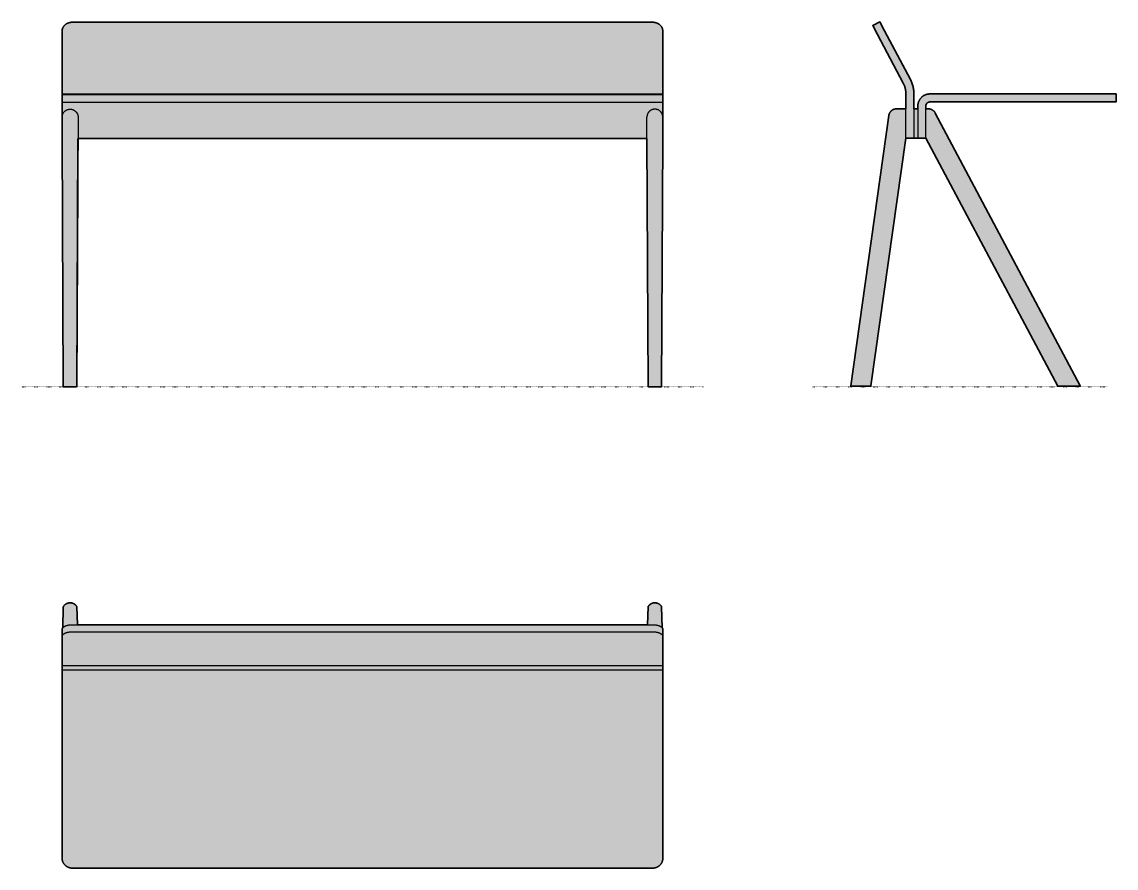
# Model space of a CAD drawing. Header units: millimetres. Extents: x 0 to 2732, y -1202 to 911.
import ezdxf

# ---------------------------------------------------------------- set-up
doc = ezdxf.new("R2010")
doc.units = ezdxf.units.MM
doc.linetypes.add('Dots', pattern=[1, 0, -1])
doc.layers.add('Blocks', color=7, linetype='Continuous')
doc.layers.add('Blocks$Fill', color=7, linetype='Continuous', true_color=0xffffff)
for name, color, linetype, lineweight, true_color in [('Blocks$Inner', 7, 'Continuous', 25, 0x007f00), ('Blocks$Outline', 7, 'Continuous', 35, 0xff3f3f), ('Groud', 7, 'Dots', 25, 0x243775)]:
    doc.layers.add(name, color=color, linetype=linetype, lineweight=lineweight, true_color=true_color)

# ---------------------------------------------------------------- blocks, each defined once
blk = doc.blocks.new('CPH 190 Office Desk Side')
at = {"layer": 'Blocks$Fill', "extrusion": (0, 0, -1)}
blk.add_hatch(color=256, dxfattribs=at).paths.add_polyline_path([(-656.5, 1), (-666.5, 1), (-666.5, 1), (-666.6, 1), (-666.6, 1), (-666.7, 1), (-666.7, 1), (-666.7, 1), (-666.8, 1), (-666.8, 1), (-666.8, 1.1), (-666.9, 1.1), (-666.9, 1.1), (-666.9, 1.1), (-666.9, 1.1), (-667, 1.1), (-667, 1.1), (-667, 1.2), (-667.1, 1.2), (-667.1, 1.2), (-667.1, 1.2), (-667.1, 1.3), (-667.2, 1.3), (-667.2, 1.3), (-667.2, 1.3), (-667.2, 1.4), (-667.3, 1.4), (-667.3, 1.4), (-667.3, 1.4), (-667.3, 1.5), (-667.3, 1.5), (-667.4, 1.5), (-667.4, 1.6), (-667.4, 1.6), (-667.4, 1.6), (-667.4, 1.7), (-667.4, 1.7), (-667.4, 1.7), (-667.4, 1.8), (-667.5, 1.8), (-667.5, 1.8), (-667.5, 1.9), (-667.5, 1.9), (-667.5, 1.9), (-667.5, 2), (-667.5, 2), (-667.5, 2), (-667.5, 2.1), (-667.5, 2.1), (-667.5, 2.1), (-667.5, 2.2), (-667.5, 2.2), (-667.4, 2.2), (-667.4, 2.3), (-667.4, 2.3), (-667.4, 2.3), (-667.4, 2.4), (-667.4, 2.4), (-667.4, 2.4), (-667.4, 2.5), (-305, 684), (-304.6, 684.6), (-304.3, 685.1), (-303.9, 685.7), (-303.5, 686.2), (-303.1, 686.8), (-302.6, 687.3), (-302.2, 687.8), (-301.7, 688.2), (-301.2, 688.7), (-300.7, 689.2), (-300.2, 689.6), (-299.6, 690), (-299.1, 690.4), (-298.5, 690.8), (-298, 691.1), (-297.4, 691.5), (-296.8, 691.8), (-296.2, 692.1), (-295.5, 692.4), (-294.9, 692.6), (-294.3, 692.9), (-293.6, 693.1), (-293, 693.3), (-292.3, 693.4), (-291.7, 693.6), (-291, 693.7), (-290.3, 693.8), (-289.7, 693.9), (-289, 693.9), (-288.3, 694), (-287.6, 694), (-281.9, 694), (-281.9, 701.3), (-281.9, 701.7), (-281.9, 702), (-281.9, 702.4), (-282, 702.7), (-282.1, 703), (-282.1, 703.4), (-282.2, 703.7), (-282.3, 704), (-282.4, 704.3), (-282.6, 704.7), (-282.7, 705), (-282.8, 705.3), (-283, 705.6), (-283.1, 705.9), (-283.3, 706.2), (-283.5, 706.5), (-283.7, 706.8), (-283.9, 707), (-284.1, 707.3), (-284.3, 707.6), (-284.5, 707.8), (-284.8, 708.1), (-285, 708.3), (-285.3, 708.5), (-285.5, 708.8), (-285.8, 709), (-286.1, 709.2), (-286.4, 709.4), (-286.7, 709.5), (-287, 709.7), (-287.3, 709.9), (-287.6, 710), (-287.9, 710.2), (-288.2, 710.3), (-288.5, 710.4), (-288.8, 710.5), (-289.2, 710.6), (-289.5, 710.7), (-289.8, 710.8), (-290.2, 710.9), (-290.5, 710.9), (-290.8, 710.9), (-291.2, 711), (-291.5, 711), (-291.9, 711), (-756.9, 711), (-756.9, 731), (-731.9, 731), (-290.8, 731), (-289.8, 730.9), (-288.8, 730.8), (-287.8, 730.7), (-286.8, 730.6), (-285.7, 730.4), (-284.8, 730.1), (-283.8, 729.9), (-282.8, 729.6), (-281.8, 729.3), (-280.8, 728.9), (-279.9, 728.5), (-279, 728.1), (-278.1, 727.6), (-277.2, 727.1), (-276.3, 726.6), (-275.4, 726.1), (-274.6, 725.5), (-273.7, 724.9), (-272.9, 724.3), (-272.1, 723.6), (-271.4, 722.9), (-270.6, 722.2), (-269.9, 721.5), (-269.2, 720.7), (-268.6, 719.9), (-267.9, 719.1), (-267.3, 718.3), (-266.8, 717.4), (-266.2, 716.6), (-265.7, 715.7), (-265.2, 714.8), (-264.8, 713.9), (-264.3, 712.9), (-263.9, 712), (-263.6, 711), (-263.3, 710.1), (-263, 709.1), (-262.7, 708.1), (-262.5, 707.1), (-262.3, 706.1), (-262.1, 705.1), (-262, 704.1), (-261.9, 703), (-261.9, 702), (-261.9, 701), (-261.9, 694), (-251.9, 694), (-251.8, 734.7), (-251.7, 737.2), (-251.5, 739.6), (-251.2, 742), (-250.9, 744.5), (-250.4, 746.9), (-249.9, 749.3), (-249.3, 751.6), (-248.7, 754), (-247.9, 756.3), (-247.1, 758.6), (-246.2, 760.9), (-245.2, 763.1), (-244.2, 765.3), (-243.1, 767.5), (-166.8, 911), (-149.1, 901.6), (-160.9, 879.5), (-226.2, 756.5), (-227, 754.9), (-227.7, 753.3), (-228.4, 751.6), (-229, 749.9), (-229.5, 748.2), (-230, 746.5), (-230.4, 744.7), (-230.8, 743), (-231.1, 741.2), (-231.4, 739.4), (-231.6, 737.7), (-231.7, 735.9), (-231.8, 734.1), (-231.9, 732.3), (-231.9, 694), (-208.3, 694), (-207.6, 693.9), (-207, 693.9), (-206.3, 693.8), (-205.6, 693.7), (-204.9, 693.6), (-204.3, 693.4), (-203.6, 693.3), (-203, 693.1), (-202.3, 692.8), (-201.7, 692.6), (-201.1, 692.3), (-200.4, 692.1), (-199.8, 691.8), (-199.2, 691.4), (-198.6, 691.1), (-198.1, 690.7), (-197.5, 690.4), (-196.9, 689.9), (-196.4, 689.5), (-195.9, 689.1), (-195.4, 688.6), (-194.9, 688.2), (-194.4, 687.7), (-194, 687.2), (-193.5, 686.6), (-193.1, 686.1), (-192.7, 685.6), (-192.3, 685), (-191.9, 684.4), (-191.6, 683.8), (-191.3, 683.2), (-191, 682.6), (-190.7, 682), (-190.4, 681.4), (-190.2, 680.7), (-190, 680.1), (-189.8, 679.4), (-189.6, 678.8), (-189.4, 678.1), (-189.3, 677.5), (-189.2, 676.8), (-94.4, 2.1), (-94.4, 2.1), (-94.4, 2), (-94.4, 2), (-94.4, 2), (-94.4, 1.9), (-94.4, 1.9), (-94.4, 1.9), (-94.4, 1.8), (-94.4, 1.8), (-94.4, 1.8), (-94.4, 1.7), (-94.4, 1.7), (-94.4, 1.7), (-94.4, 1.6), (-94.5, 1.6), (-94.5, 1.6), (-94.5, 1.5), (-94.5, 1.5), (-94.5, 1.5), (-94.5, 1.4), (-94.6, 1.4), (-94.6, 1.4), (-94.6, 1.4), (-94.6, 1.3), (-94.7, 1.3), (-94.7, 1.3), (-94.7, 1.3), (-94.7, 1.2), (-94.8, 1.2), (-94.8, 1.2), (-94.8, 1.2), (-94.8, 1.1), (-94.9, 1.1), (-94.9, 1.1), (-94.9, 1.1), (-95, 1.1), (-95, 1.1), (-95, 1.1), (-95.1, 1), (-95.1, 1), (-95.1, 1), (-95.2, 1), (-95.2, 1), (-95.2, 1), (-95.3, 1), (-95.3, 1), (-95.3, 1), (-95.4, 1), (-104.3, 1), (-143.9, 1), (-143.9, 1), (-144, 1), (-144, 1), (-144, 1), (-144.1, 1), (-144.1, 1), (-144.1, 1), (-144.2, 1), (-144.2, 1.1), (-144.2, 1.1), (-144.2, 1.1), (-144.3, 1.1), (-144.3, 1.1), (-144.3, 1.1), (-144.4, 1.1), (-144.4, 1.2), (-144.4, 1.2), (-144.5, 1.2), (-144.5, 1.2), (-144.5, 1.2), (-144.5, 1.3), (-144.6, 1.3), (-144.6, 1.3), (-144.6, 1.3), (-144.6, 1.4), (-144.6, 1.4), (-144.7, 1.4), (-144.7, 1.4), (-144.7, 1.5), (-144.7, 1.5), (-144.7, 1.5), (-144.8, 1.6), (-144.8, 1.6), (-144.8, 1.6), (-144.8, 1.7), (-144.8, 1.7), (-144.8, 1.7), (-144.8, 1.8), (-144.8, 1.8), (-144.8, 1.8), (-144.8, 1.9), (-231.9, 621), (-251.9, 621), (-261.9, 621), (-281.9, 621), (-611.2, 1.5), (-611.3, 1.5), (-611.3, 1.4), (-611.3, 1.4), (-611.3, 1.4), (-611.3, 1.4), (-611.4, 1.3), (-611.4, 1.3), (-611.4, 1.3), (-611.4, 1.3), (-611.5, 1.2), (-611.5, 1.2), (-611.5, 1.2), (-611.5, 1.2), (-611.6, 1.2), (-611.6, 1.1), (-611.6, 1.1), (-611.7, 1.1), (-611.7, 1.1), (-611.7, 1.1), (-611.8, 1.1), (-611.8, 1.1), (-611.8, 1), (-611.8, 1), (-611.9, 1), (-611.9, 1), (-611.9, 1), (-612, 1), (-612, 1), (-612, 1), (-612.1, 1), (-612.1, 1)], flags=0)
at = {"layer": 'Blocks$Inner'}
for points in [[(231.9, 694), (209, 694), (208.3, 694), (207.6, 693.9), (207, 693.9), (206.3, 693.8), (205.6, 693.7), (204.9, 693.6), (204.3, 693.4), (203.6, 693.3), (203, 693.1), (202.3, 692.8), (201.7, 692.6), (201.1, 692.3), (200.4, 692.1), (199.8, 691.8), (199.2, 691.4), (198.6, 691.1), (198.1, 690.7), (197.5, 690.4), (196.9, 689.9), (196.4, 689.5), (195.9, 689.1), (195.4, 688.6), (194.9, 688.2), (194.4, 687.7), (194, 687.2), (193.5, 686.6), (193.1, 686.1), (192.7, 685.6), (192.3, 685), (191.9, 684.4), (191.6, 683.8), (191.3, 683.2), (191, 682.6), (190.7, 682), (190.4, 681.4), (190.2, 680.7), (190, 680.1), (189.8, 679.4), (189.6, 678.8), (189.4, 678.1), (189.3, 677.5), (189.2, 676.8), (94.4, 2.1), (94.4, 2.1), (94.4, 2.1), (94.4, 2), (94.4, 2), (94.4, 2), (94.4, 1.9), (94.4, 1.9), (94.4, 1.9), (94.4, 1.8), (94.4, 1.8), (94.4, 1.8), (94.4, 1.7), (94.4, 1.7), (94.4, 1.7), (94.4, 1.6), (94.5, 1.6), (94.5, 1.6), (94.5, 1.5), (94.5, 1.5), (94.5, 1.5), (94.5, 1.4), (94.6, 1.4), (94.6, 1.4), (94.6, 1.4), (94.6, 1.3), (94.7, 1.3), (94.7, 1.3), (94.7, 1.3), (94.7, 1.2), (94.8, 1.2), (94.8, 1.2), (94.8, 1.2), (94.8, 1.1), (94.9, 1.1), (94.9, 1.1), (94.9, 1.1), (95, 1.1), (95, 1.1), (95, 1.1), (95.1, 1), (95.1, 1), (95.1, 1), (95.2, 1), (95.2, 1), (95.2, 1), (95.3, 1), (95.3, 1), (95.3, 1), (95.4, 1), (104.3, 1), (143.8, 1), (143.9, 1), (143.9, 1), (144, 1), (144, 1), (144, 1), (144.1, 1), (144.1, 1), (144.1, 1), (144.2, 1), (144.2, 1.1), (144.2, 1.1), (144.2, 1.1), (144.3, 1.1), (144.3, 1.1), (144.3, 1.1), (144.4, 1.1), (144.4, 1.2), (144.4, 1.2), (144.5, 1.2), (144.5, 1.2), (144.5, 1.2), (144.5, 1.3), (144.6, 1.3), (144.6, 1.3), (144.6, 1.3), (144.6, 1.4), (144.6, 1.4), (144.7, 1.4), (144.7, 1.4), (144.7, 1.5), (144.7, 1.5), (144.7, 1.5), (144.8, 1.6), (144.8, 1.6), (144.8, 1.6), (144.8, 1.7), (144.8, 1.7), (144.8, 1.7), (144.8, 1.8), (144.8, 1.8), (144.8, 1.8), (144.8, 1.9), (231.9, 621), (231.9, 732.3), (231.8, 734.1), (231.7, 735.9), (231.6, 737.7), (231.4, 739.4), (231.1, 741.2), (230.8, 743), (230.4, 744.7), (230, 746.5), (229.5, 748.2), (229, 749.9), (228.4, 751.6), (227.7, 753.3), (227, 754.9), (226.2, 756.5), (225.4, 758.1), (160.9, 879.5), (149.1, 901.6), (166.8, 911), (178.5, 888.9), (243.1, 767.5), (244.2, 765.3), (245.2, 763.1), (246.2, 760.9), (247.1, 758.6), (247.9, 756.3), (248.7, 754), (249.3, 751.6), (249.9, 749.3), (250.4, 746.9), (250.9, 744.5), (251.2, 742), (251.5, 739.6), (251.7, 737.2), (251.8, 734.7), (251.9, 732.3), (251.9, 621), (231.9, 621)], [(281.9, 694), (287.6, 694), (288.3, 694), (289, 693.9), (289.7, 693.9), (290.3, 693.8), (291, 693.7), (291.7, 693.6), (292.3, 693.4), (293, 693.3), (293.6, 693.1), (294.3, 692.9), (294.9, 692.6), (295.5, 692.4), (296.2, 692.1), (296.8, 691.8), (297.4, 691.5), (298, 691.1), (298.5, 690.8), (299.1, 690.4), (299.6, 690), (300.2, 689.6), (300.7, 689.2), (301.2, 688.7), (301.7, 688.2), (302.2, 687.8), (302.6, 687.3), (303.1, 686.8), (303.5, 686.2), (303.9, 685.7), (304.3, 685.1), (304.6, 684.6), (305, 684), (305.3, 683.4), (667.4, 2.5), (667.4, 2.4), (667.4, 2.4), (667.4, 2.4), (667.4, 2.3), (667.4, 2.3), (667.4, 2.3), (667.4, 2.2), (667.5, 2.2), (667.5, 2.2), (667.5, 2.1), (667.5, 2.1), (667.5, 2.1), (667.5, 2), (667.5, 2), (667.5, 2), (667.5, 1.9), (667.5, 1.9), (667.5, 1.9), (667.5, 1.8), (667.5, 1.8), (667.4, 1.8), (667.4, 1.7), (667.4, 1.7), (667.4, 1.7), (667.4, 1.6), (667.4, 1.6), (667.4, 1.6), (667.4, 1.5), (667.3, 1.5), (667.3, 1.5), (667.3, 1.4), (667.3, 1.4), (667.3, 1.4), (667.2, 1.4), (667.2, 1.3), (667.2, 1.3), (667.2, 1.3), (667.1, 1.3), (667.1, 1.2), (667.1, 1.2), (667.1, 1.2), (667, 1.2), (667, 1.1), (667, 1.1), (666.9, 1.1), (666.9, 1.1), (666.9, 1.1), (666.9, 1.1), (666.8, 1.1), (666.8, 1), (666.8, 1), (666.7, 1), (666.7, 1), (666.7, 1), (666.6, 1), (666.6, 1), (666.5, 1), (666.5, 1), (666.5, 1), (656.5, 1), (612.1, 1), (612.1, 1), (612, 1), (612, 1), (612, 1), (611.9, 1), (611.9, 1), (611.9, 1), (611.8, 1), (611.8, 1), (611.8, 1.1), (611.8, 1.1), (611.7, 1.1), (611.7, 1.1), (611.7, 1.1), (611.6, 1.1), (611.6, 1.1), (611.6, 1.2), (611.5, 1.2), (611.5, 1.2), (611.5, 1.2), (611.5, 1.2), (611.4, 1.3), (611.4, 1.3), (611.4, 1.3), (611.4, 1.3), (611.3, 1.4), (611.3, 1.4), (611.3, 1.4), (611.3, 1.4), (611.3, 1.5), (611.2, 1.5), (611.2, 1.5), (281.9, 621), (281.9, 701), (281.9, 701.3), (281.9, 701.7), (281.9, 702), (281.9, 702.4), (282, 702.7), (282.1, 703), (282.1, 703.4), (282.2, 703.7), (282.3, 704), (282.4, 704.3), (282.6, 704.7), (282.7, 705), (282.8, 705.3), (283, 705.6), (283.1, 705.9), (283.3, 706.2), (283.5, 706.5), (283.7, 706.8), (283.9, 707), (284.1, 707.3), (284.3, 707.6), (284.5, 707.8), (284.8, 708.1), (285, 708.3), (285.3, 708.5), (285.5, 708.8), (285.8, 709), (286.1, 709.2), (286.4, 709.4), (286.7, 709.5), (287, 709.7), (287.3, 709.9), (287.6, 710), (287.9, 710.2), (288.2, 710.3), (288.5, 710.4), (288.8, 710.5), (289.2, 710.6), (289.5, 710.7), (289.8, 710.8), (290.2, 710.9), (290.5, 710.9), (290.8, 710.9), (291.2, 711), (291.5, 711), (291.9, 711), (731.9, 711), (756.9, 711), (756.9, 731), (731.9, 731), (291.9, 731), (290.8, 731), (289.8, 730.9), (288.8, 730.8), (287.8, 730.7), (286.8, 730.6), (285.7, 730.4), (284.8, 730.1), (283.8, 729.9), (282.8, 729.6), (281.8, 729.3), (280.8, 728.9), (279.9, 728.5), (279, 728.1), (278.1, 727.6), (277.2, 727.1), (276.3, 726.6), (275.4, 726.1), (274.6, 725.5), (273.7, 724.9), (272.9, 724.3), (272.1, 723.6), (271.4, 722.9), (270.6, 722.2), (269.9, 721.5), (269.2, 720.7), (268.6, 719.9), (267.9, 719.1), (267.3, 718.3), (266.8, 717.4), (266.2, 716.6), (265.7, 715.7), (265.2, 714.8), (264.8, 713.9), (264.3, 712.9), (263.9, 712), (263.6, 711), (263.3, 710.1), (263, 709.1), (262.7, 708.1), (262.5, 707.1), (262.3, 706.1), (262.1, 705.1), (262, 704.1), (261.9, 703), (261.9, 702), (261.9, 701), (261.9, 621), (281.9, 621)], [(261.9, 694), (251.9, 694)], [(261.9, 621), (251.9, 621)]]:
    blk.add_lwpolyline(points, dxfattribs=at)
at = {"layer": 'Blocks$Outline'}
for points in [[(251.9, 694), (251.9, 732.3), (251.8, 734.7), (251.7, 737.2), (251.5, 739.6), (251.2, 742), (250.9, 744.5), (250.4, 746.9), (249.9, 749.3), (249.3, 751.6), (248.7, 754), (247.9, 756.3), (247.1, 758.6), (246.2, 760.9), (245.2, 763.1), (244.2, 765.3), (243.1, 767.5), (178.5, 888.9), (166.8, 911), (149.1, 901.6), (160.9, 879.5), (225.4, 758.1), (226.2, 756.5), (227, 754.9), (227.7, 753.3), (228.4, 751.6), (229, 749.9), (229.5, 748.2), (230, 746.5), (230.4, 744.7), (230.8, 743), (231.1, 741.2), (231.4, 739.4), (231.6, 737.7), (231.7, 735.9), (231.8, 734.1), (231.9, 732.3), (231.9, 694)], [(281.9, 694), (281.9, 701), (281.9, 701.3), (281.9, 701.7), (281.9, 702), (281.9, 702.4), (282, 702.7), (282.1, 703), (282.1, 703.4), (282.2, 703.7), (282.3, 704), (282.4, 704.3), (282.6, 704.7), (282.7, 705), (282.8, 705.3), (283, 705.6), (283.1, 705.9), (283.3, 706.2), (283.5, 706.5), (283.7, 706.8), (283.9, 707), (284.1, 707.3), (284.3, 707.6), (284.5, 707.8), (284.8, 708.1), (285, 708.3), (285.3, 708.5), (285.5, 708.8), (285.8, 709), (286.1, 709.2), (286.4, 709.4), (286.7, 709.5), (287, 709.7), (287.3, 709.9), (287.6, 710), (287.9, 710.2), (288.2, 710.3), (288.5, 710.4), (288.8, 710.5), (289.2, 710.6), (289.5, 710.7), (289.8, 710.8), (290.2, 710.9), (290.5, 710.9), (290.8, 710.9), (291.2, 711), (291.5, 711), (291.9, 711), (731.9, 711), (756.9, 711), (756.9, 731), (731.9, 731), (291.9, 731), (290.8, 731), (289.8, 730.9), (288.8, 730.8), (287.8, 730.7), (286.8, 730.6), (285.7, 730.4), (284.8, 730.1), (283.8, 729.9), (282.8, 729.6), (281.8, 729.3), (280.8, 728.9), (279.9, 728.5), (279, 728.1), (278.1, 727.6), (277.2, 727.1), (276.3, 726.6), (275.4, 726.1), (274.6, 725.5), (273.7, 724.9), (272.9, 724.3), (272.1, 723.6), (271.4, 722.9), (270.6, 722.2), (269.9, 721.5), (269.2, 720.7), (268.6, 719.9), (267.9, 719.1), (267.3, 718.3), (266.8, 717.4), (266.2, 716.6), (265.7, 715.7), (265.2, 714.8), (264.8, 713.9), (264.3, 712.9), (263.9, 712), (263.6, 711), (263.3, 710.1), (263, 709.1), (262.7, 708.1), (262.5, 707.1), (262.3, 706.1), (262.1, 705.1), (262, 704.1), (261.9, 703), (261.9, 702), (261.9, 701), (261.9, 694)], [(231.9, 694), (209, 694), (208.3, 694), (207.6, 693.9), (207, 693.9), (206.3, 693.8), (205.6, 693.7), (204.9, 693.6), (204.3, 693.4), (203.6, 693.3), (203, 693.1), (202.3, 692.8), (201.7, 692.6), (201.1, 692.3), (200.4, 692.1), (199.8, 691.8), (199.2, 691.4), (198.6, 691.1), (198.1, 690.7), (197.5, 690.4), (196.9, 689.9), (196.4, 689.5), (195.9, 689.1), (195.4, 688.6), (194.9, 688.2), (194.4, 687.7), (194, 687.2), (193.5, 686.6), (193.1, 686.1), (192.7, 685.6), (192.3, 685), (191.9, 684.4), (191.6, 683.8), (191.3, 683.2), (191, 682.6), (190.7, 682), (190.4, 681.4), (190.2, 680.7), (190, 680.1), (189.8, 679.4), (189.6, 678.8), (189.4, 678.1), (189.3, 677.5), (189.2, 676.8), (94.4, 2.1), (94.4, 2.1), (94.4, 2.1), (94.4, 2), (94.4, 2), (94.4, 2), (94.4, 1.9), (94.4, 1.9), (94.4, 1.9), (94.4, 1.8), (94.4, 1.8), (94.4, 1.8), (94.4, 1.7), (94.4, 1.7), (94.4, 1.7), (94.4, 1.6), (94.5, 1.6), (94.5, 1.6), (94.5, 1.5), (94.5, 1.5), (94.5, 1.5), (94.5, 1.4), (94.6, 1.4), (94.6, 1.4), (94.6, 1.4), (94.6, 1.3), (94.7, 1.3), (94.7, 1.3), (94.7, 1.3), (94.7, 1.2), (94.8, 1.2), (94.8, 1.2), (94.8, 1.2), (94.8, 1.1), (94.9, 1.1), (94.9, 1.1), (94.9, 1.1), (95, 1.1), (95, 1.1), (95, 1.1), (95.1, 1), (95.1, 1), (95.1, 1), (95.2, 1), (95.2, 1), (95.2, 1), (95.3, 1), (95.3, 1), (95.3, 1), (95.4, 1), (104.3, 1)], [(261.9, 694), (251.9, 694)], [(656.5, 1), (666.5, 1), (666.5, 1), (666.5, 1), (666.6, 1), (666.6, 1), (666.7, 1), (666.7, 1), (666.7, 1), (666.8, 1), (666.8, 1), (666.8, 1.1), (666.9, 1.1), (666.9, 1.1), (666.9, 1.1), (666.9, 1.1), (667, 1.1), (667, 1.1), (667, 1.2), (667.1, 1.2), (667.1, 1.2), (667.1, 1.2), (667.1, 1.3), (667.2, 1.3), (667.2, 1.3), (667.2, 1.3), (667.2, 1.4), (667.3, 1.4), (667.3, 1.4), (667.3, 1.4), (667.3, 1.5), (667.3, 1.5), (667.4, 1.5), (667.4, 1.6), (667.4, 1.6), (667.4, 1.6), (667.4, 1.7), (667.4, 1.7), (667.4, 1.7), (667.4, 1.8), (667.5, 1.8), (667.5, 1.8), (667.5, 1.9), (667.5, 1.9), (667.5, 1.9), (667.5, 2), (667.5, 2), (667.5, 2), (667.5, 2.1), (667.5, 2.1), (667.5, 2.1), (667.5, 2.2), (667.5, 2.2), (667.4, 2.2), (667.4, 2.3), (667.4, 2.3), (667.4, 2.3), (667.4, 2.4), (667.4, 2.4), (667.4, 2.4), (667.4, 2.5), (305.3, 683.4), (305, 684), (304.6, 684.6), (304.3, 685.1), (303.9, 685.7), (303.5, 686.2), (303.1, 686.8), (302.6, 687.3), (302.2, 687.8), (301.7, 688.2), (301.2, 688.7), (300.7, 689.2), (300.2, 689.6), (299.6, 690), (299.1, 690.4), (298.5, 690.8), (298, 691.1), (297.4, 691.5), (296.8, 691.8), (296.2, 692.1), (295.5, 692.4), (294.9, 692.6), (294.3, 692.9), (293.6, 693.1), (293, 693.3), (292.3, 693.4), (291.7, 693.6), (291, 693.7), (290.3, 693.8), (289.7, 693.9), (289, 693.9), (288.3, 694), (287.6, 694), (281.9, 694)], [(104.3, 1), (143.8, 1), (143.9, 1), (143.9, 1), (144, 1), (144, 1), (144, 1), (144.1, 1), (144.1, 1), (144.1, 1), (144.2, 1), (144.2, 1.1), (144.2, 1.1), (144.2, 1.1), (144.3, 1.1), (144.3, 1.1), (144.3, 1.1), (144.4, 1.1), (144.4, 1.2), (144.4, 1.2), (144.5, 1.2), (144.5, 1.2), (144.5, 1.2), (144.5, 1.3), (144.6, 1.3), (144.6, 1.3), (144.6, 1.3), (144.6, 1.4), (144.6, 1.4), (144.7, 1.4), (144.7, 1.4), (144.7, 1.5), (144.7, 1.5), (144.7, 1.5), (144.8, 1.6), (144.8, 1.6), (144.8, 1.6), (144.8, 1.7), (144.8, 1.7), (144.8, 1.7), (144.8, 1.8), (144.8, 1.8), (144.8, 1.8), (144.8, 1.9), (231.9, 621)], [(231.9, 621), (251.9, 621)], [(251.9, 621), (261.9, 621)], [(261.9, 621), (281.9, 621)], [(281.9, 621), (611.2, 1.5), (611.2, 1.5), (611.3, 1.5), (611.3, 1.4), (611.3, 1.4), (611.3, 1.4), (611.3, 1.4), (611.4, 1.3), (611.4, 1.3), (611.4, 1.3), (611.4, 1.3), (611.5, 1.2), (611.5, 1.2), (611.5, 1.2), (611.5, 1.2), (611.6, 1.2), (611.6, 1.1), (611.6, 1.1), (611.7, 1.1), (611.7, 1.1), (611.7, 1.1), (611.8, 1.1), (611.8, 1.1), (611.8, 1), (611.8, 1), (611.9, 1), (611.9, 1), (611.9, 1), (612, 1), (612, 1), (612, 1), (612.1, 1), (612.1, 1), (656.5, 1)]]:
    blk.add_lwpolyline(points, dxfattribs=at)
blk = doc.blocks.new('CPH 190 Office Desk Top')
at = {"layer": 'Blocks$Fill'}
blk.add_hatch(color=256, dxfattribs=at).paths.add_polyline_path([(1461.7, 142.7), (1463, 187.8), (1463.4, 188.4), (1463.7, 189), (1464.1, 189.5), (1464.6, 190.1), (1465, 190.6), (1465.4, 191.1), (1465.9, 191.6), (1466.4, 192.1), (1466.9, 192.5), (1467.4, 193), (1468, 193.4), (1468.5, 193.8), (1469.1, 194.2), (1469.6, 194.5), (1470.2, 194.9), (1470.8, 195.2), (1471.4, 195.5), (1472.1, 195.8), (1472.7, 196.1), (1473.3, 196.3), (1474, 196.5), (1474.6, 196.7), (1475.3, 196.9), (1475.9, 197.1), (1476.6, 197.2), (1477.3, 197.3), (1478, 197.4), (1478.6, 197.4), (1479.3, 197.5), (1480, 197.5), (1480.7, 197.5), (1481.4, 197.4), (1482, 197.4), (1482.7, 197.3), (1483.4, 197.2), (1484.1, 197.1), (1484.7, 196.9), (1485.4, 196.7), (1486, 196.5), (1486.7, 196.3), (1487.3, 196.1), (1487.9, 195.8), (1488.6, 195.5), (1489.2, 195.2), (1489.8, 194.9), (1490.4, 194.5), (1490.9, 194.2), (1491.5, 193.8), (1492, 193.4), (1492.6, 193), (1493.1, 192.5), (1493.6, 192.1), (1494.1, 191.6), (1494.6, 191.1), (1495, 190.6), (1495.4, 190.1), (1495.9, 189.5), (1496.3, 189), (1496.6, 188.4), (1497, 187.8), (1498.5, 135), (1498.8, 134.6), (1498.9, 134.5), (1498.9, 134.4), (1499, 134.2), (1499.1, 134.1), (1499.2, 134), (1499.3, 133.8), (1499.3, 133.7), (1499.4, 133.5), (1499.5, 133.4), (1499.5, 133.3), (1499.6, 133.1), (1499.6, 133), (1499.7, 132.9), (1499.7, 132.7), (1499.8, 132.6), (1499.8, 132.5), (1499.8, 132.3), (1499.9, 132.2), (1499.9, 132.1), (1499.9, 131.9), (1499.9, 131.8), (1500, 131.7), (1500, 131.5), (1500, 131.4), (1500, 131.3), (1500, 131.1), (1500, 131), (1500, 113.9), (1500, 113.6), (1500, 113.5), (1500, 113.3), (1500, 40), (1500, 30), (1500, -440), (1499.9, -441.7), (1499.9, -442.6), (1499.8, -443.4), (1499.6, -444.2), (1499.5, -445.1), (1499.3, -445.9), (1499.1, -446.7), (1498.8, -447.6), (1498.6, -448.4), (1498.3, -449.2), (1497.9, -450), (1497.6, -450.7), (1497.2, -451.5), (1496.8, -452.3), (1496.4, -453), (1495.9, -453.7), (1495.4, -454.4), (1494.9, -455.1), (1494.4, -455.8), (1493.8, -456.4), (1493.3, -457.1), (1492.7, -457.7), (1492.1, -458.3), (1491.4, -458.8), (1490.8, -459.4), (1490.1, -459.9), (1489.4, -460.4), (1488.7, -460.9), (1488, -461.4), (1487.3, -461.8), (1486.5, -462.2), (1485.7, -462.6), (1485, -462.9), (1484.2, -463.3), (1483.4, -463.6), (1482.6, -463.8), (1481.7, -464.1), (1480.9, -464.3), (1480.1, -464.5), (1479.2, -464.6), (1478.4, -464.8), (1477.6, -464.9), (1476.7, -464.9), (1475.9, -465), (1475, -465), (24.1, -465), (23.3, -464.9), (22.4, -464.9), (21.6, -464.8), (20.8, -464.6), (19.9, -464.5), (19.1, -464.3), (18.3, -464.1), (17.4, -463.8), (16.6, -463.6), (15.8, -463.3), (15, -462.9), (14.3, -462.6), (13.5, -462.2), (12.7, -461.8), (12, -461.4), (11.3, -460.9), (10.6, -460.4), (9.9, -459.9), (9.2, -459.4), (8.6, -458.8), (7.9, -458.3), (7.3, -457.7), (6.7, -457.1), (6.2, -456.4), (5.6, -455.8), (5.1, -455.1), (4.6, -454.4), (4.1, -453.7), (3.6, -453), (3.2, -452.3), (2.8, -451.5), (2.4, -450.7), (2.1, -450), (1.7, -449.2), (1.4, -448.4), (1.2, -447.6), (0.9, -446.7), (0.7, -445.9), (0.5, -445.1), (0.4, -444.2), (0.2, -443.4), (0.1, -442.6), (0.1, -441.7), (0, -440.9), (0, -440), (0, 30), (0, 40), (0, 113.3), (0, 131.1), (0, 131.3), (0, 131.4), (0, 131.5), (0, 131.7), (0.1, 131.8), (0.1, 131.9), (0.1, 132.1), (0.1, 132.2), (0.2, 132.3), (0.2, 132.5), (0.2, 132.6), (0.3, 132.7), (0.3, 132.9), (0.4, 133), (0.4, 133.1), (0.5, 133.3), (0.5, 133.4), (0.6, 133.5), (0.7, 133.7), (0.7, 133.8), (0.8, 134), (0.9, 134.1), (1, 134.2), (1.1, 134.4), (1.1, 134.5), (1.2, 134.6), (1.3, 134.8), (1.5, 135), (3, 187.8), (3, 187.8), (3.7, 189), (4.1, 189.5), (4.6, 190.1), (5, 190.6), (5.4, 191.1), (5.9, 191.6), (6.4, 192.1), (6.9, 192.5), (7.4, 193), (8, 193.4), (8.5, 193.8), (9.1, 194.2), (9.6, 194.5), (10.2, 194.9), (10.8, 195.2), (11.4, 195.5), (12.1, 195.8), (12.7, 196.1), (13.3, 196.3), (14, 196.5), (14.6, 196.7), (15.3, 196.9), (15.9, 197.1), (16.6, 197.2), (17.3, 197.3), (18, 197.4), (18.6, 197.4), (19.3, 197.5), (20, 197.5), (21.4, 197.4), (22, 197.4), (22.7, 197.3), (23.4, 197.2), (24.1, 197.1), (24.7, 196.9), (25.4, 196.7), (26, 196.5), (26.7, 196.3), (27.3, 196.1), (27.9, 195.8), (28.6, 195.5), (29.2, 195.2), (29.8, 194.9), (30.4, 194.5), (30.9, 194.2), (31.5, 193.8), (32, 193.4), (32.6, 193), (33.1, 192.5), (33.6, 192.1), (34.1, 191.6), (34.6, 191.1), (35, 190.6), (35.4, 190.1), (35.9, 189.5), (36.3, 189), (36.6, 188.4), (37, 187.8), (37, 187.8), (38.3, 142.7)], flags=0)
at = {"layer": 'Blocks$Inner'}
for points in [[(3, 187.8), (3, 187.8), (3.4, 188.4), (3.7, 189), (4.1, 189.5), (4.6, 190.1), (5, 190.6), (5.4, 191.1), (5.9, 191.6), (6.4, 192.1), (6.9, 192.5), (7.4, 193), (8, 193.4), (8.5, 193.8), (9.1, 194.2), (9.6, 194.5), (10.2, 194.9), (10.8, 195.2), (11.4, 195.5), (12.1, 195.8), (12.7, 196.1), (13.3, 196.3), (14, 196.5), (14.6, 196.7), (15.3, 196.9), (15.9, 197.1), (16.6, 197.2), (17.3, 197.3), (18, 197.4), (18.6, 197.4), (19.3, 197.5), (20, 197.5), (20, 197.5)], [(3, 187.8), (3.4, 188.4), (3.7, 189), (4.1, 189.5), (4.6, 190.1), (5, 190.6), (5.4, 191.1), (5.9, 191.6), (6.4, 192.1), (6.9, 192.5), (7.4, 193), (8, 193.4), (8.5, 193.8), (9.1, 194.2), (9.6, 194.5), (10.2, 194.9), (10.8, 195.2), (11.4, 195.5), (12.1, 195.8), (12.7, 196.1), (13.3, 196.3), (14, 196.5), (14.6, 196.7), (15.3, 196.9), (15.9, 197), (16.6, 197.2), (17.3, 197.3), (18, 197.4), (18.6, 197.4), (19.3, 197.5), (20, 197.5), (20.7, 197.5), (21.4, 197.4), (22, 197.4), (22.7, 197.3), (23.4, 197.2), (24.1, 197), (24.7, 196.9), (25.4, 196.7), (26, 196.5), (26.7, 196.3), (27.3, 196.1), (27.9, 195.8), (28.6, 195.5), (29.2, 195.2), (29.8, 194.9), (30.4, 194.5), (30.9, 194.2), (31.5, 193.8), (32, 193.4), (32.6, 193), (33.1, 192.5), (33.6, 192.1), (34.1, 191.6), (34.6, 191.1), (35, 190.6), (35.4, 190.1), (35.9, 189.5), (36.3, 189), (36.6, 188.4), (37, 187.8), (38.3, 142.7)], [(20, 197.5), (20.7, 197.5), (21.4, 197.4), (22, 197.4), (22.7, 197.3), (23.4, 197.2), (24.1, 197.1), (24.7, 196.9), (25.4, 196.7), (26, 196.5), (26.7, 196.3), (27.3, 196.1), (27.9, 195.8), (28.6, 195.5), (29.2, 195.2), (29.8, 194.9), (30.4, 194.5), (30.9, 194.2), (31.5, 193.8), (32, 193.4), (32.6, 193), (33.1, 192.5), (33.6, 192.1), (34.1, 191.6), (34.6, 191.1), (35, 190.6), (35.4, 190.1), (35.9, 189.5), (36.3, 189), (36.6, 188.4), (37, 187.8), (37, 187.8)], [(1461.7, 142.7), (1463, 187.8), (1463, 187.8), (1463.4, 188.4), (1463.7, 189), (1464.1, 189.5), (1464.6, 190.1), (1465, 190.6), (1465.4, 191.1), (1465.9, 191.6), (1466.4, 192.1), (1466.9, 192.5), (1467.4, 193), (1468, 193.4), (1468.5, 193.8), (1469.1, 194.2), (1469.6, 194.5), (1470.2, 194.9), (1470.8, 195.2), (1471.4, 195.5), (1472.1, 195.8), (1472.7, 196.1), (1473.3, 196.3), (1474, 196.5), (1474.6, 196.7), (1475.3, 196.9), (1475.9, 197.1), (1476.6, 197.2), (1477.3, 197.3), (1478, 197.4), (1478.6, 197.4), (1479.3, 197.5), (1480, 197.5), (1480.7, 197.5), (1481.4, 197.4), (1482, 197.4), (1482.7, 197.3), (1483.4, 197.2), (1484.1, 197.1), (1484.7, 196.9), (1485.4, 196.7), (1486, 196.5), (1486.7, 196.3), (1487.3, 196.1), (1487.9, 195.8), (1488.6, 195.5), (1489.2, 195.2), (1489.8, 194.9), (1490.4, 194.5), (1490.9, 194.2), (1491.5, 193.8), (1492, 193.4), (1492.6, 193), (1493.1, 192.5), (1493.6, 192.1), (1494.1, 191.6), (1494.6, 191.1), (1495, 190.6), (1495.4, 190.1), (1495.9, 189.5), (1496.3, 189), (1496.6, 188.4), (1497, 187.8)], [(1480, 197.5), (1479.3, 197.5), (1478.6, 197.4), (1478, 197.4), (1477.3, 197.3), (1476.6, 197.2), (1475.9, 197), (1475.3, 196.9), (1474.6, 196.7), (1474, 196.5), (1473.3, 196.3), (1472.7, 196.1), (1472.1, 195.8), (1471.4, 195.5), (1470.8, 195.2), (1470.2, 194.9), (1469.6, 194.5), (1469.1, 194.2), (1468.5, 193.8), (1468, 193.4), (1467.4, 193), (1466.9, 192.5), (1466.4, 192.1), (1465.9, 191.6), (1465.4, 191.1), (1465, 190.6), (1464.6, 190.1), (1464.1, 189.5), (1463.7, 189), (1463.4, 188.4), (1463, 187.8)], [(1480, 197.5), (1480, 197.5), (1480, 197.5), (1480, 197.5), (1480, 197.5), (1480, 197.5), (1480, 197.5), (1480.7, 197.5), (1481.4, 197.4), (1482, 197.4), (1482.7, 197.3), (1483.4, 197.2), (1484.1, 197), (1484.7, 196.9), (1485.4, 196.7), (1486, 196.5), (1486.7, 196.3), (1487.3, 196.1), (1487.9, 195.8), (1488.6, 195.5), (1489.2, 195.2), (1489.8, 194.9), (1490.4, 194.5), (1490.9, 194.2), (1491.5, 193.8), (1492, 193.4), (1492.6, 193), (1493.1, 192.5), (1493.6, 192.1), (1494.1, 191.6), (1494.6, 191.1), (1495, 190.6), (1495.4, 190.1), (1495.9, 189.5), (1496.3, 189), (1496.6, 188.4), (1497, 187.8)], [(3, 187.8), (3, 187.8), (1.5, 135)], [(1498.5, 135), (1497, 187.8), (1497, 187.8), (1497, 187.8)], [(0, 113), (0, 131), (0, 131.1), (0, 131.3), (0, 131.4), (0, 131.5), (0, 131.7), (0.1, 131.8), (0.1, 131.9), (0.1, 132.1), (0.1, 132.2), (0.2, 132.3), (0.2, 132.5), (0.2, 132.6), (0.3, 132.7), (0.3, 132.9), (0.4, 133), (0.4, 133.1), (0.5, 133.3), (0.5, 133.4), (0.6, 133.5), (0.7, 133.7), (0.7, 133.8), (0.8, 134), (0.9, 134.1), (1, 134.2), (1.1, 134.4), (1.1, 134.5), (1.2, 134.6), (1.3, 134.8), (1.4, 134.9), (1.5, 135), (1.6, 135.2), (1.8, 135.3), (1.9, 135.5), (2, 135.6), (2.2, 135.9), (2.5, 136.1), (2.8, 136.4), (3.1, 136.6), (3.4, 136.9), (3.7, 137.2), (4.1, 137.4), (4.4, 137.7), (4.8, 137.9), (5.2, 138.2), (5.6, 138.4), (6, 138.6), (6.4, 138.9), (6.9, 139.1), (7.3, 139.3), (7.8, 139.5), (8.3, 139.7), (8.7, 139.9), (9.2, 140.1), (10.3, 140.5), (11.3, 140.8), (12.4, 141.1), (13.5, 141.4), (14.6, 141.7), (15.8, 141.9), (17, 142.1), (18.1, 142.3), (19.3, 142.4), (20.5, 142.5), (21.6, 142.6), (22.8, 142.7), (23.9, 142.7), (25, 142.7), (1475, 142.7), (1476.1, 142.7), (1477.2, 142.7), (1478.4, 142.6), (1479.5, 142.5), (1480.7, 142.4), (1481.9, 142.3), (1483, 142.1), (1484.2, 141.9), (1485.4, 141.7), (1486.5, 141.4), (1487.6, 141.1), (1488.7, 140.8), (1489.7, 140.5), (1490.8, 140.1), (1491.3, 139.9), (1491.7, 139.7), (1492.2, 139.5), (1492.7, 139.3), (1493.1, 139.1), (1493.6, 138.9), (1494, 138.6), (1494.4, 138.4), (1494.8, 138.2), (1495.2, 137.9), (1495.6, 137.7), (1495.9, 137.4), (1496.3, 137.2), (1496.6, 136.9), (1496.9, 136.6), (1497.2, 136.4), (1497.5, 136.1), (1497.8, 135.9), (1498, 135.6), (1498.1, 135.5), (1498.2, 135.3), (1498.4, 135.2), (1498.5, 135), (1498.6, 134.9), (1498.7, 134.8), (1498.8, 134.6), (1498.9, 134.5), (1498.9, 134.4), (1499, 134.2), (1499.1, 134.1), (1499.2, 134), (1499.3, 133.8), (1499.3, 133.7), (1499.4, 133.5), (1499.5, 133.4), (1499.5, 133.3), (1499.6, 133.1), (1499.6, 133), (1499.7, 132.9), (1499.7, 132.7), (1499.8, 132.6), (1499.8, 132.5), (1499.8, 132.3), (1499.9, 132.2), (1499.9, 132.1), (1499.9, 131.9), (1499.9, 131.8), (1500, 131.7), (1500, 131.5), (1500, 131.4), (1500, 131.3), (1500, 131.1), (1500, 131), (1500, 113.9)], [(0, 30), (0, 40)], [(1500, 30), (1500, 40)]]:
    blk.add_lwpolyline(points, dxfattribs=at)
for points in [[(0, 113.3), (0, 113.5), (0, 113.6), (0, 113.7), (0, 113.9), (0, 114), (0.1, 114.1), (0.1, 114.3), (0.1, 114.4), (0.1, 114.5), (0.2, 114.7), (0.2, 114.8), (0.2, 114.9), (0.3, 115.1), (0.3, 115.2), (0.4, 115.3), (0.4, 115.5), (0.5, 115.6), (0.5, 115.7), (0.6, 115.9), (0.7, 116), (0.7, 116.2), (0.8, 116.3), (0.9, 116.4), (1, 116.6), (1.1, 116.7), (1.1, 116.8), (1.2, 117), (1.3, 117.1), (1.4, 117.2), (1.5, 117.4), (1.6, 117.5), (1.8, 117.7), (1.9, 117.8), (2, 117.9), (2.2, 118.2), (2.5, 118.5), (2.8, 118.7), (3.1, 119), (3.4, 119.2), (3.7, 119.5), (4.1, 119.8), (4.4, 120), (4.8, 120.3), (5.2, 120.5), (5.6, 120.7), (6, 121), (6.4, 121.2), (6.9, 121.4), (7.3, 121.6), (7.8, 121.8), (8.3, 122.1), (8.7, 122.3), (9.2, 122.4), (10.3, 122.8), (11.3, 123.2), (12.4, 123.5), (13.5, 123.8), (14.6, 124), (15.8, 124.2), (17, 124.4), (18.1, 124.6), (19.3, 124.8), (20.5, 124.9), (21.6, 125), (22.8, 125), (23.9, 125.1), (25, 125.1), (1475, 125.1), (1476.1, 125.1), (1477.2, 125), (1478.4, 125), (1479.5, 124.9), (1480.7, 124.8), (1481.9, 124.6), (1483, 124.4), (1484.2, 124.2), (1485.4, 124), (1486.5, 123.8), (1487.6, 123.5), (1488.7, 123.2), (1489.7, 122.8), (1490.8, 122.4), (1491.3, 122.3), (1491.7, 122.1), (1492.2, 121.8), (1492.7, 121.6), (1493.1, 121.4), (1493.6, 121.2), (1494, 121), (1494.4, 120.7), (1494.8, 120.5), (1495.2, 120.3), (1495.6, 120), (1495.9, 119.8), (1496.3, 119.5), (1496.6, 119.2), (1496.9, 119), (1497.2, 118.7), (1497.5, 118.5), (1497.8, 118.2), (1498, 117.9), (1498.1, 117.8), (1498.2, 117.7), (1498.4, 117.5), (1498.5, 117.4), (1498.6, 117.2), (1498.7, 117.1), (1498.8, 117), (1498.9, 116.8), (1498.9, 116.7), (1499, 116.6), (1499.1, 116.4), (1499.2, 116.3), (1499.3, 116.2), (1499.3, 116), (1499.4, 115.9), (1499.5, 115.7), (1499.5, 115.6), (1499.6, 115.5), (1499.6, 115.3), (1499.7, 115.2), (1499.7, 115.1), (1499.8, 114.9), (1499.8, 114.8), (1499.8, 114.7), (1499.9, 114.5), (1499.9, 114.4), (1499.9, 114.3), (1499.9, 114.1), (1500, 114), (1500, 113.9), (1500, 113.7), (1500, 113.6), (1500, 113.5), (1500, 113.3), (1500, 48.8), (1500, 40), (0, 40), (0, 48.8)], [(1500, -440), (1500, -440.9), (1499.9, -441.7), (1499.9, -442.6), (1499.8, -443.4), (1499.6, -444.2), (1499.5, -445.1), (1499.3, -445.9), (1499.1, -446.7), (1498.8, -447.6), (1498.6, -448.4), (1498.3, -449.2), (1497.9, -450), (1497.6, -450.7), (1497.2, -451.5), (1496.8, -452.3), (1496.4, -453), (1495.9, -453.7), (1495.4, -454.4), (1494.9, -455.1), (1494.4, -455.8), (1493.8, -456.4), (1493.3, -457.1), (1492.7, -457.7), (1492.1, -458.3), (1491.4, -458.8), (1490.8, -459.4), (1490.1, -459.9), (1489.4, -460.4), (1488.7, -460.9), (1488, -461.4), (1487.3, -461.8), (1486.5, -462.2), (1485.7, -462.6), (1485, -462.9), (1484.2, -463.3), (1483.4, -463.6), (1482.6, -463.8), (1481.7, -464.1), (1480.9, -464.3), (1480.1, -464.5), (1479.2, -464.6), (1478.4, -464.8), (1477.6, -464.9), (1476.7, -464.9), (1475.9, -465), (1475, -465), (25, -465), (24.1, -465), (23.3, -464.9), (22.4, -464.9), (21.6, -464.8), (20.8, -464.6), (19.9, -464.5), (19.1, -464.3), (18.3, -464.1), (17.4, -463.8), (16.6, -463.6), (15.8, -463.3), (15, -462.9), (14.3, -462.6), (13.5, -462.2), (12.7, -461.8), (12, -461.4), (11.3, -460.9), (10.6, -460.4), (9.9, -459.9), (9.2, -459.4), (8.6, -458.8), (7.9, -458.3), (7.3, -457.7), (6.7, -457.1), (6.2, -456.4), (5.6, -455.8), (5.1, -455.1), (4.6, -454.4), (4.1, -453.7), (3.6, -453), (3.2, -452.3), (2.8, -451.5), (2.4, -450.7), (2.1, -450), (1.7, -449.2), (1.4, -448.4), (1.2, -447.6), (0.9, -446.7), (0.7, -445.9), (0.5, -445.1), (0.4, -444.2), (0.2, -443.4), (0.1, -442.6), (0.1, -441.7), (0, -440.9), (0, -440), (0, 0), (0, 30), (1500, 30), (1500, 0)]]:
    blk.add_lwpolyline(points, close=True, dxfattribs=at)
at = {"layer": 'Blocks$Outline'}
for points in [[(3, 187.8), (3.4, 188.4), (3.7, 189), (4.1, 189.5), (4.6, 190.1), (5, 190.6), (5.4, 191.1), (5.9, 191.6), (6.4, 192.1), (6.9, 192.5), (7.4, 193), (8, 193.4), (8.5, 193.8), (9.1, 194.2), (9.6, 194.5), (10.2, 194.9), (10.8, 195.2), (11.4, 195.5), (12.1, 195.8), (12.7, 196.1), (13.3, 196.3), (14, 196.5), (14.6, 196.7), (15.3, 196.9), (15.9, 197.1), (16.6, 197.2), (17.3, 197.3), (18, 197.4), (18.6, 197.4), (19.3, 197.5), (20, 197.5)], [(20, 197.5), (20.7, 197.5), (21.4, 197.4), (22, 197.4), (22.7, 197.3), (23.4, 197.2), (24.1, 197.1), (24.7, 196.9), (25.4, 196.7), (26, 196.5), (26.7, 196.3), (27.3, 196.1), (27.9, 195.8), (28.6, 195.5), (29.2, 195.2), (29.8, 194.9), (30.4, 194.5), (30.9, 194.2), (31.5, 193.8), (32, 193.4), (32.6, 193), (33.1, 192.5), (33.6, 192.1), (34.1, 191.6), (34.6, 191.1), (35, 190.6), (35.4, 190.1), (35.9, 189.5), (36.3, 189), (36.6, 188.4), (37, 187.8)], [(1461.7, 142.7), (1463, 187.8), (1463, 187.8), (1463.4, 188.4), (1463.7, 189), (1464.1, 189.5), (1464.6, 190.1), (1465, 190.6), (1465.4, 191.1), (1465.9, 191.6), (1466.4, 192.1), (1466.9, 192.5), (1467.4, 193), (1468, 193.4), (1468.5, 193.8), (1469.1, 194.2), (1469.6, 194.5), (1470.2, 194.9), (1470.8, 195.2), (1471.4, 195.5), (1472.1, 195.8), (1472.7, 196.1), (1473.3, 196.3), (1474, 196.5), (1474.6, 196.7), (1475.3, 196.9), (1475.9, 197.1), (1476.6, 197.2), (1477.3, 197.3), (1478, 197.4), (1478.6, 197.4), (1479.3, 197.5), (1480, 197.5), (1480.7, 197.5), (1481.4, 197.4), (1482, 197.4), (1482.7, 197.3), (1483.4, 197.2), (1484.1, 197.1), (1484.7, 196.9), (1485.4, 196.7), (1486, 196.5), (1486.7, 196.3), (1487.3, 196.1), (1487.9, 195.8), (1488.6, 195.5), (1489.2, 195.2), (1489.8, 194.9), (1490.4, 194.5), (1490.9, 194.2), (1491.5, 193.8), (1492, 193.4), (1492.6, 193), (1493.1, 192.5), (1493.6, 192.1), (1494.1, 191.6), (1494.6, 191.1), (1495, 190.6), (1495.4, 190.1), (1495.9, 189.5), (1496.3, 189), (1496.6, 188.4), (1497, 187.8)], [(1.5, 135), (3, 187.8), (3, 187.8)], [(37, 187.8), (37, 187.8)], [(37, 187.8), (38.3, 142.7)], [(1497, 187.8), (1497, 187.8), (1498.5, 135)], [(38.3, 142.7), (1461.7, 142.7)], [(0, 113.3), (0, 131), (0, 131.1), (0, 131.3), (0, 131.4), (0, 131.5), (0, 131.7), (0.1, 131.8), (0.1, 131.9), (0.1, 132.1), (0.1, 132.2), (0.2, 132.3), (0.2, 132.5), (0.2, 132.6), (0.3, 132.7), (0.3, 132.9), (0.4, 133), (0.4, 133.1), (0.5, 133.3), (0.5, 133.4), (0.6, 133.5), (0.7, 133.7), (0.7, 133.8), (0.8, 134), (0.9, 134.1), (1, 134.2), (1.1, 134.4), (1.1, 134.5), (1.2, 134.6), (1.3, 134.8), (1.4, 134.9), (1.5, 135)], [(0, 40), (0, 48.8), (0, 113.3)], [(1498.5, 135), (1498.6, 134.9), (1498.7, 134.8), (1498.8, 134.6), (1498.9, 134.5), (1498.9, 134.4), (1499, 134.2), (1499.1, 134.1), (1499.2, 134), (1499.3, 133.8), (1499.3, 133.7), (1499.4, 133.5), (1499.5, 133.4), (1499.5, 133.3), (1499.6, 133.1), (1499.6, 133), (1499.7, 132.9), (1499.7, 132.7), (1499.8, 132.6), (1499.8, 132.5), (1499.8, 132.3), (1499.9, 132.2), (1499.9, 132.1), (1499.9, 131.9), (1499.9, 131.8), (1500, 131.7), (1500, 131.5), (1500, 131.4), (1500, 131.3), (1500, 131.1), (1500, 131), (1500, 113.9)], [(1500, 113.9), (1500, 113.7), (1500, 113.6), (1500, 113.5), (1500, 113.3), (1500, 48.8), (1500, 40)], [(0, 30), (0, 40)], [(1500, -440), (1500, -440.9), (1499.9, -441.7), (1499.9, -442.6), (1499.8, -443.4), (1499.6, -444.2), (1499.5, -445.1), (1499.3, -445.9), (1499.1, -446.7), (1498.8, -447.6), (1498.6, -448.4), (1498.3, -449.2), (1497.9, -450), (1497.6, -450.7), (1497.2, -451.5), (1496.8, -452.3), (1496.4, -453), (1495.9, -453.7), (1495.4, -454.4), (1494.9, -455.1), (1494.4, -455.8), (1493.8, -456.4), (1493.3, -457.1), (1492.7, -457.7), (1492.1, -458.3), (1491.4, -458.8), (1490.8, -459.4), (1490.1, -459.9), (1489.4, -460.4), (1488.7, -460.9), (1488, -461.4), (1487.3, -461.8), (1486.5, -462.2), (1485.7, -462.6), (1485, -462.9), (1484.2, -463.3), (1483.4, -463.6), (1482.6, -463.8), (1481.7, -464.1), (1480.9, -464.3), (1480.1, -464.5), (1479.2, -464.6), (1478.4, -464.8), (1477.6, -464.9), (1476.7, -464.9), (1475.9, -465), (1475, -465), (25, -465), (24.1, -465), (23.3, -464.9), (22.4, -464.9), (21.6, -464.8), (20.8, -464.6), (19.9, -464.5), (19.1, -464.3), (18.3, -464.1), (17.4, -463.8), (16.6, -463.6), (15.8, -463.3), (15, -462.9), (14.3, -462.6), (13.5, -462.2), (12.7, -461.8), (12, -461.4), (11.3, -460.9), (10.6, -460.4), (9.9, -459.9), (9.2, -459.4), (8.6, -458.8), (7.9, -458.3), (7.3, -457.7), (6.7, -457.1), (6.2, -456.4), (5.6, -455.8), (5.1, -455.1), (4.6, -454.4), (4.1, -453.7), (3.6, -453), (3.2, -452.3), (2.8, -451.5), (2.4, -450.7), (2.1, -450), (1.7, -449.2), (1.4, -448.4), (1.2, -447.6), (0.9, -446.7), (0.7, -445.9), (0.5, -445.1), (0.4, -444.2), (0.2, -443.4), (0.1, -442.6), (0.1, -441.7), (0, -440.9), (0, -440), (0, 0), (0, 30)], [(1500, 40), (1500, 30)], [(1500, 30), (1500, 0), (1500, -440)]]:
    blk.add_lwpolyline(points, dxfattribs=at)
blk = doc.blocks.new('CPH 190 Office Desk Front')
at = {"layer": 'Blocks$Fill'}
blk.add_hatch(color=256, dxfattribs=at).paths.add_polyline_path([(100.4, 710), (100.4, 888.4), (100.4, 888.9), (100.4, 889.4), (100.5, 889.9), (100.5, 890.4), (100.6, 890.9), (100.7, 891.4), (100.8, 891.9), (100.9, 892.5), (101, 893), (101.2, 893.5), (101.3, 894), (101.5, 894.5), (101.7, 895), (101.9, 895.5), (102.1, 896.1), (102.4, 896.6), (102.6, 897.1), (102.9, 897.6), (103.2, 898.1), (103.5, 898.6), (103.8, 899), (104.1, 899.5), (104.4, 900), (104.8, 900.5), (105.2, 900.9), (105.6, 901.4), (106, 901.8), (106.4, 902.3), (106.8, 902.7), (107.2, 903.1), (107.7, 903.5), (108.2, 903.9), (108.6, 904.3), (109.1, 904.7), (109.6, 905.1), (110.1, 905.4), (110.6, 905.8), (111.2, 906.1), (111.7, 906.4), (112.2, 906.7), (112.8, 907), (113.3, 907.3), (113.9, 907.5), (114.4, 907.8), (115, 908), (115.6, 908.2), (116.2, 908.5), (116.7, 908.6), (117.3, 908.8), (117.9, 909), (118.5, 909.1), (119.1, 909.3), (119.7, 909.4), (120.2, 909.5), (120.8, 909.6), (121.4, 909.7), (122, 909.8), (122.5, 909.9), (123.1, 909.9), (123.7, 910), (124.3, 910), (124.8, 910), (1575.4, 910), (1576.5, 910), (1577, 910), (1577.6, 909.9), (1578.2, 909.9), (1578.8, 909.8), (1579.3, 909.7), (1579.9, 909.6), (1580.5, 909.5), (1581.1, 909.4), (1581.7, 909.3), (1582.2, 909.1), (1582.8, 909), (1583.4, 908.8), (1584, 908.6), (1584.6, 908.5), (1585.1, 908.2), (1585.7, 908), (1586.3, 907.8), (1586.8, 907.5), (1587.4, 907.3), (1588, 907), (1588.5, 906.7), (1589, 906.4), (1589.6, 906.1), (1590.1, 905.8), (1590.6, 905.4), (1591.1, 905.1), (1591.6, 904.7), (1592.1, 904.3), (1592.6, 903.9), (1593, 903.5), (1593.5, 903.1), (1593.9, 902.7), (1594.4, 902.3), (1594.8, 901.8), (1595.2, 901.4), (1595.6, 900.9), (1595.9, 900.5), (1596.3, 900), (1596.6, 899.5), (1597, 899), (1597.3, 898.6), (1597.6, 898.1), (1597.9, 897.6), (1598.1, 897.1), (1598.4, 896.6), (1598.6, 896.1), (1598.8, 895.5), (1599, 895), (1599.2, 894.5), (1599.4, 894), (1599.6, 893.5), (1599.7, 893), (1599.8, 892.5), (1599.9, 891.9), (1600, 891.4), (1600.1, 890.9), (1600.2, 890.4), (1600.3, 889.9), (1600.3, 889.4), (1600.3, 888.9), (1600.4, 888.4), (1600.4, 887.9), (1600.4, 620), (1600.1, 620), (1597.4, 1), (1597.4, 0.9), (1597.4, 0.9), (1597.4, 0.9), (1597.4, 0.8), (1597.3, 0.8), (1597.3, 0.8), (1597.3, 0.7), (1597.3, 0.7), (1597.3, 0.7), (1597.3, 0.6), (1597.3, 0.6), (1597.3, 0.6), (1597.3, 0.5), (1597.2, 0.5), (1597.2, 0.5), (1597.2, 0.4), (1597.2, 0.4), (1597.2, 0.4), (1597.1, 0.4), (1597.1, 0.3), (1597.1, 0.3), (1597.1, 0.3), (1597, 0.3), (1597, 0.2), (1597, 0.2), (1597, 0.2), (1596.9, 0.2), (1596.9, 0.2), (1596.9, 0.1), (1596.8, 0.1), (1596.8, 0.1), (1596.8, 0.1), (1596.7, 0.1), (1596.7, 0.1), (1596.7, 0), (1596.6, 0), (1596.6, 0), (1596.6, 0), (1596.5, 0), (1596.5, 0), (1596.5, 0), (1596.4, 0), (1596.4, 0), (1596.4, 0), (1564.3, 0), (1564.3, 0), (1564.3, 0), (1564.2, 0), (1564.2, 0), (1564.2, 0), (1564.1, 0), (1564.1, 0), (1564.1, 0), (1564, 0.1), (1564, 0.1), (1564, 0.1), (1563.9, 0.1), (1563.9, 0.1), (1563.9, 0.1), (1563.8, 0.2), (1563.8, 0.2), (1563.8, 0.2), (1563.7, 0.2), (1563.7, 0.2), (1563.7, 0.3), (1563.7, 0.3), (1563.6, 0.3), (1563.6, 0.3), (1563.6, 0.4), (1563.6, 0.4), (1563.6, 0.4), (1563.5, 0.4), (1563.5, 0.5), (1563.5, 0.5), (1563.5, 0.5), (1563.5, 0.6), (1563.4, 0.6), (1563.4, 0.6), (1563.4, 0.7), (1563.4, 0.7), (1563.4, 0.7), (1563.4, 0.8), (1563.4, 0.8), (1563.4, 0.8), (1563.4, 0.9), (1563.4, 0.9), (1563.4, 0.9), (1563.4, 1), (1563.4, 1), (1560.7, 620), (140.1, 620), (137.4, 1), (137.4, 0.9), (137.4, 0.9), (137.4, 0.9), (137.4, 0.8), (137.3, 0.8), (137.3, 0.8), (137.3, 0.7), (137.3, 0.7), (137.3, 0.7), (137.3, 0.6), (137.3, 0.6), (137.3, 0.6), (137.3, 0.5), (137.2, 0.5), (137.2, 0.5), (137.2, 0.4), (137.2, 0.4), (137.2, 0.4), (137.1, 0.4), (137.1, 0.3), (137.1, 0.3), (137.1, 0.3), (137, 0.3), (137, 0.2), (137, 0.2), (137, 0.2), (136.9, 0.2), (136.9, 0.2), (136.9, 0.1), (136.8, 0.1), (136.8, 0.1), (136.8, 0.1), (136.7, 0.1), (136.7, 0.1), (136.7, 0), (136.6, 0), (136.6, 0), (136.6, 0), (136.5, 0), (136.5, 0), (136.5, 0), (136.4, 0), (136.4, 0), (136.4, 0), (104.3, 0), (104.3, 0), (104.3, 0), (104.2, 0), (104.2, 0), (104.2, 0), (104.1, 0), (104.1, 0), (104.1, 0), (104, 0.1), (104, 0.1), (104, 0.1), (103.9, 0.1), (103.9, 0.1), (103.9, 0.1), (103.8, 0.2), (103.8, 0.2), (103.8, 0.2), (103.7, 0.2), (103.7, 0.2), (103.7, 0.3), (103.7, 0.3), (103.6, 0.3), (103.6, 0.3), (103.6, 0.4), (103.6, 0.4), (103.6, 0.4), (103.5, 0.4), (103.5, 0.5), (103.5, 0.5), (103.5, 0.5), (103.5, 0.6), (103.4, 0.6), (103.4, 0.6), (103.4, 0.7), (103.4, 0.7), (103.4, 0.7), (103.4, 0.8), (103.4, 0.8), (103.4, 0.8), (103.4, 0.9), (103.4, 0.9), (103.4, 0.9), (103.4, 1), (103.4, 1), (100.7, 620), (100.4, 620), (100.4, 700)], flags=0)
at = {"layer": 'Blocks$Inner'}
for p, q in [((100.4, 731.3), (1600.4, 731.3)), ((1560.7, 620), (140.1, 620))]:
    blk.add_line(p, q, dxfattribs=at)
for points in [[(1600.4, 710), (1575.4, 710), (125.4, 710), (100.4, 710), (100.4, 730), (100.4, 731.3), (100.4, 766.5), (100.4, 887.9), (100.4, 888.4), (100.4, 888.9), (100.4, 889.4), (100.5, 889.9), (100.5, 890.4), (100.6, 890.9), (100.7, 891.4), (100.8, 891.9), (100.9, 892.5), (101, 893), (101.2, 893.5), (101.3, 894), (101.5, 894.5), (101.7, 895), (101.9, 895.5), (102.1, 896.1), (102.4, 896.6), (102.6, 897.1), (102.9, 897.6), (103.2, 898.1), (103.5, 898.6), (103.8, 899), (104.1, 899.5), (104.4, 900), (104.8, 900.5), (105.2, 900.9), (105.6, 901.4), (106, 901.8), (106.4, 902.3), (106.8, 902.7), (107.2, 903.1), (107.7, 903.5), (108.2, 903.9), (108.6, 904.3), (109.1, 904.7), (109.6, 905.1), (110.1, 905.4), (110.6, 905.8), (111.2, 906.1), (111.7, 906.4), (112.2, 906.7), (112.8, 907), (113.3, 907.3), (113.9, 907.5), (114.4, 907.8), (115, 908), (115.6, 908.2), (116.2, 908.5), (116.7, 908.6), (117.3, 908.8), (117.9, 909), (118.5, 909.1), (119.1, 909.3), (119.7, 909.4), (120.2, 909.5), (120.8, 909.6), (121.4, 909.7), (122, 909.8), (122.5, 909.9), (123.1, 909.9), (123.7, 910), (124.3, 910), (124.8, 910), (125.4, 910), (1575.4, 910), (1575.9, 910), (1576.5, 910), (1577, 910), (1577.6, 909.9), (1578.2, 909.9), (1578.8, 909.8), (1579.3, 909.7), (1579.9, 909.6), (1580.5, 909.5), (1581.1, 909.4), (1581.7, 909.3), (1582.2, 909.1), (1582.8, 909), (1583.4, 908.8), (1584, 908.6), (1584.6, 908.5), (1585.1, 908.2), (1585.7, 908), (1586.3, 907.8), (1586.8, 907.5), (1587.4, 907.3), (1588, 907), (1588.5, 906.7), (1589, 906.4), (1589.6, 906.1), (1590.1, 905.8), (1590.6, 905.4), (1591.1, 905.1), (1591.6, 904.7), (1592.1, 904.3), (1592.6, 903.9), (1593, 903.5), (1593.5, 903.1), (1593.9, 902.7), (1594.4, 902.3), (1594.8, 901.8), (1595.2, 901.4), (1595.6, 900.9), (1595.9, 900.5), (1596.3, 900), (1596.6, 899.5), (1597, 899), (1597.3, 898.6), (1597.6, 898.1), (1597.9, 897.6), (1598.1, 897.1), (1598.4, 896.6), (1598.6, 896.1), (1598.8, 895.5), (1599, 895), (1599.2, 894.5), (1599.4, 894), (1599.6, 893.5), (1599.7, 893), (1599.8, 892.5), (1599.9, 891.9), (1600, 891.4), (1600.1, 890.9), (1600.2, 890.4), (1600.3, 889.9), (1600.3, 889.4), (1600.3, 888.9), (1600.4, 888.4), (1600.4, 887.9), (1600.4, 766.5), (1600.4, 731.3), (1600.4, 730), (1600.4, 710), (1600.4, 700), (1600.4, 620), (1600.1, 620)], [(100.4, 730), (125.4, 730), (1575.4, 730), (1600.4, 730)], [(100.7, 620), (100.4, 620), (100.4, 700), (100.4, 710)], [(100.5, 673.1), (100.5, 673.8), (100.5, 674.5), (100.6, 675.2), (100.7, 675.9), (100.8, 676.6), (100.9, 677.3), (101.1, 678), (101.2, 678.6), (101.4, 679.3), (101.7, 679.9), (101.9, 680.6), (102.2, 681.2), (102.5, 681.9), (102.8, 682.5), (103.1, 683.1), (103.5, 683.7), (103.9, 684.3), (104.3, 684.8), (104.7, 685.4), (105.1, 685.9), (105.6, 686.4), (106.1, 686.9), (106.6, 687.4), (107.1, 687.9), (107.6, 688.4), (108.1, 688.8), (108.7, 689.2), (109.2, 689.6), (109.8, 690), (110.4, 690.3), (111, 690.7), (111.7, 691), (112.3, 691.3), (112.9, 691.6), (113.6, 691.8), (114.2, 692), (114.9, 692.2), (115.6, 692.4), (116.2, 692.6), (116.9, 692.7), (117.6, 692.8), (118.3, 692.9), (119, 693), (119.7, 693), (120.4, 693), (121.1, 693), (121.8, 693), (122.4, 692.9), (123.1, 692.8), (123.8, 692.7), (124.5, 692.6), (125.2, 692.4), (125.8, 692.2), (126.5, 692), (127.2, 691.8), (127.8, 691.6), (128.5, 691.3), (129.1, 691), (129.7, 690.7), (130.3, 690.3), (130.9, 690), (131.5, 689.6), (132.1, 689.2), (132.6, 688.8), (133.1, 688.4), (133.7, 687.9), (134.2, 687.4), (134.7, 686.9), (135.1, 686.4), (135.6, 685.9), (136, 685.4), (136.5, 684.8), (136.9, 684.3), (137.2, 683.7), (137.6, 683.1), (137.9, 682.5), (138.2, 681.9), (138.5, 681.2), (138.8, 680.6), (139.1, 679.9), (139.3, 679.3), (139.5, 678.6), (139.7, 678), (139.8, 677.3), (140, 676.6), (140.1, 675.9), (140.2, 675.2), (140.2, 674.5), (140.3, 673.8), (140.3, 673.1)], [(1600.3, 673.1), (1600.3, 673.8), (1600.2, 674.5), (1600.2, 675.2), (1600.1, 675.9), (1600, 676.6), (1599.8, 677.3), (1599.7, 678), (1599.5, 678.6), (1599.3, 679.3), (1599.1, 679.9), (1598.8, 680.6), (1598.5, 681.2), (1598.2, 681.9), (1597.9, 682.5), (1597.6, 683.1), (1597.2, 683.7), (1596.9, 684.3), (1596.5, 684.8), (1596, 685.4), (1595.6, 685.9), (1595.1, 686.4), (1594.7, 686.9), (1594.2, 687.4), (1593.7, 687.9), (1593.1, 688.4), (1592.6, 688.8), (1592.1, 689.2), (1591.5, 689.6), (1590.9, 690), (1590.3, 690.3), (1589.7, 690.7), (1589.1, 691), (1588.5, 691.3), (1587.8, 691.6), (1587.2, 691.8), (1586.5, 692), (1585.8, 692.2), (1585.2, 692.4), (1584.5, 692.6), (1583.8, 692.7), (1583.1, 692.8), (1582.4, 692.9), (1581.8, 693), (1581.1, 693), (1580.4, 693), (1579.7, 693), (1579, 693), (1578.3, 692.9), (1577.6, 692.8), (1576.9, 692.7), (1576.2, 692.6), (1575.6, 692.4), (1574.9, 692.2), (1574.2, 692), (1573.6, 691.8), (1572.9, 691.6), (1572.3, 691.3), (1571.7, 691), (1571, 690.7), (1570.4, 690.3), (1569.8, 690), (1569.2, 689.6), (1568.7, 689.2), (1568.1, 688.8), (1567.6, 688.4), (1567.1, 687.9), (1566.6, 687.4), (1566.1, 686.9), (1565.6, 686.4), (1565.1, 685.9), (1564.7, 685.4), (1564.3, 684.8), (1563.9, 684.3), (1563.5, 683.7), (1563.1, 683.1), (1562.8, 682.5), (1562.5, 681.9), (1562.2, 681.2), (1561.9, 680.6), (1561.7, 679.9), (1561.4, 679.3), (1561.2, 678.6), (1561.1, 678), (1560.9, 677.3), (1560.8, 676.6), (1560.7, 675.9), (1560.6, 675.2), (1560.5, 674.5), (1560.5, 673.8), (1560.5, 673.1)], [(140.3, 673), (137.4, 1.2), (137.4, 1), (137.4, 1), (137.4, 0.9), (137.4, 0.9), (137.4, 0.9), (137.4, 0.8), (137.3, 0.8), (137.3, 0.8), (137.3, 0.7), (137.3, 0.7), (137.3, 0.7), (137.3, 0.6), (137.3, 0.6), (137.3, 0.6), (137.3, 0.5), (137.2, 0.5), (137.2, 0.5), (137.2, 0.4), (137.2, 0.4), (137.2, 0.4), (137.1, 0.4), (137.1, 0.3), (137.1, 0.3), (137.1, 0.3), (137, 0.3), (137, 0.2), (137, 0.2), (137, 0.2), (136.9, 0.2), (136.9, 0.2), (136.9, 0.1), (136.8, 0.1), (136.8, 0.1), (136.8, 0.1), (136.7, 0.1), (136.7, 0.1), (136.7, 0), (136.6, 0), (136.6, 0), (136.6, 0), (136.5, 0), (136.5, 0), (136.5, 0), (136.4, 0), (136.4, 0), (136.4, 0), (120.4, 0), (104.4, 0), (104.3, 0), (104.3, 0), (104.3, 0), (104.2, 0), (104.2, 0), (104.2, 0), (104.1, 0), (104.1, 0), (104.1, 0), (104, 0.1), (104, 0.1), (104, 0.1), (103.9, 0.1), (103.9, 0.1), (103.9, 0.1), (103.8, 0.2), (103.8, 0.2), (103.8, 0.2), (103.7, 0.2), (103.7, 0.2), (103.7, 0.3), (103.7, 0.3), (103.6, 0.3), (103.6, 0.3), (103.6, 0.4), (103.6, 0.4), (103.6, 0.4), (103.5, 0.4), (103.5, 0.5), (103.5, 0.5), (103.5, 0.5), (103.5, 0.6), (103.4, 0.6), (103.4, 0.6), (103.4, 0.7), (103.4, 0.7), (103.4, 0.7), (103.4, 0.8), (103.4, 0.8), (103.4, 0.8), (103.4, 0.9), (103.4, 0.9), (103.4, 0.9), (103.4, 1), (103.4, 1), (103.4, 1.2), (100.5, 673)], [(1600.3, 673), (1597.4, 1.2), (1597.4, 1), (1597.4, 1), (1597.4, 0.9), (1597.4, 0.9), (1597.4, 0.9), (1597.4, 0.8), (1597.3, 0.8), (1597.3, 0.8), (1597.3, 0.7), (1597.3, 0.7), (1597.3, 0.7), (1597.3, 0.6), (1597.3, 0.6), (1597.3, 0.6), (1597.3, 0.5), (1597.2, 0.5), (1597.2, 0.5), (1597.2, 0.4), (1597.2, 0.4), (1597.2, 0.4), (1597.1, 0.4), (1597.1, 0.3), (1597.1, 0.3), (1597.1, 0.3), (1597, 0.3), (1597, 0.2), (1597, 0.2), (1597, 0.2), (1596.9, 0.2), (1596.9, 0.2), (1596.9, 0.1), (1596.8, 0.1), (1596.8, 0.1), (1596.8, 0.1), (1596.7, 0.1), (1596.7, 0.1), (1596.7, 0), (1596.6, 0), (1596.6, 0), (1596.6, 0), (1596.5, 0), (1596.5, 0), (1596.5, 0), (1596.4, 0), (1596.4, 0), (1596.4, 0), (1580.4, 0), (1564.4, 0), (1564.3, 0), (1564.3, 0), (1564.3, 0), (1564.2, 0), (1564.2, 0), (1564.2, 0), (1564.1, 0), (1564.1, 0), (1564.1, 0), (1564, 0.1), (1564, 0.1), (1564, 0.1), (1563.9, 0.1), (1563.9, 0.1), (1563.9, 0.1), (1563.8, 0.2), (1563.8, 0.2), (1563.8, 0.2), (1563.7, 0.2), (1563.7, 0.2), (1563.7, 0.3), (1563.7, 0.3), (1563.6, 0.3), (1563.6, 0.3), (1563.6, 0.4), (1563.6, 0.4), (1563.6, 0.4), (1563.5, 0.4), (1563.5, 0.5), (1563.5, 0.5), (1563.5, 0.5), (1563.5, 0.6), (1563.4, 0.6), (1563.4, 0.6), (1563.4, 0.7), (1563.4, 0.7), (1563.4, 0.7), (1563.4, 0.8), (1563.4, 0.8), (1563.4, 0.8), (1563.4, 0.9), (1563.4, 0.9), (1563.4, 0.9), (1563.4, 1), (1563.4, 1), (1563.4, 1.2), (1560.5, 673)]]:
    blk.add_lwpolyline(points, dxfattribs=at)
at = {"layer": 'Blocks$Outline'}
for points in [[(100.4, 710), (100.4, 730), (100.4, 731.3), (100.4, 766.5), (100.4, 887.9), (100.4, 888.4), (100.4, 888.9), (100.4, 889.4), (100.5, 889.9), (100.5, 890.4), (100.6, 890.9), (100.7, 891.4), (100.8, 891.9), (100.9, 892.5), (101, 893), (101.2, 893.5), (101.3, 894), (101.5, 894.5), (101.7, 895), (101.9, 895.5), (102.1, 896.1), (102.4, 896.6), (102.6, 897.1), (102.9, 897.6), (103.2, 898.1), (103.5, 898.6), (103.8, 899), (104.1, 899.5), (104.4, 900), (104.8, 900.5), (105.2, 900.9), (105.6, 901.4), (106, 901.8), (106.4, 902.3), (106.8, 902.7), (107.2, 903.1), (107.7, 903.5), (108.2, 903.9), (108.6, 904.3), (109.1, 904.7), (109.6, 905.1), (110.1, 905.4), (110.6, 905.8), (111.2, 906.1), (111.7, 906.4), (112.2, 906.7), (112.8, 907), (113.3, 907.3), (113.9, 907.5), (114.4, 907.8), (115, 908), (115.6, 908.2), (116.2, 908.5), (116.7, 908.6), (117.3, 908.8), (117.9, 909), (118.5, 909.1), (119.1, 909.3), (119.7, 909.4), (120.2, 909.5), (120.8, 909.6), (121.4, 909.7), (122, 909.8), (122.5, 909.9), (123.1, 909.9), (123.7, 910), (124.3, 910), (124.8, 910), (125.4, 910), (1575.4, 910), (1575.9, 910), (1576.5, 910), (1577, 910), (1577.6, 909.9), (1578.2, 909.9), (1578.8, 909.8), (1579.3, 909.7), (1579.9, 909.6), (1580.5, 909.5), (1581.1, 909.4), (1581.7, 909.3), (1582.2, 909.1), (1582.8, 909), (1583.4, 908.8), (1584, 908.6), (1584.6, 908.5), (1585.1, 908.2), (1585.7, 908), (1586.3, 907.8), (1586.8, 907.5), (1587.4, 907.3), (1588, 907), (1588.5, 906.7), (1589, 906.4), (1589.6, 906.1), (1590.1, 905.8), (1590.6, 905.4), (1591.1, 905.1), (1591.6, 904.7), (1592.1, 904.3), (1592.6, 903.9), (1593, 903.5), (1593.5, 903.1), (1593.9, 902.7), (1594.4, 902.3), (1594.8, 901.8), (1595.2, 901.4), (1595.6, 900.9), (1595.9, 900.5), (1596.3, 900), (1596.6, 899.5), (1597, 899), (1597.3, 898.6), (1597.6, 898.1), (1597.9, 897.6), (1598.1, 897.1), (1598.4, 896.6), (1598.6, 896.1), (1598.8, 895.5), (1599, 895), (1599.2, 894.5), (1599.4, 894), (1599.6, 893.5), (1599.7, 893), (1599.8, 892.5), (1599.9, 891.9), (1600, 891.4), (1600.1, 890.9), (1600.2, 890.4), (1600.3, 889.9), (1600.3, 889.4), (1600.3, 888.9), (1600.4, 888.4), (1600.4, 887.9), (1600.4, 766.5), (1600.4, 731.3), (1600.4, 730), (1600.4, 710), (1600.4, 700), (1600.4, 620), (1600.1, 620)], [(100.7, 620), (100.4, 620), (100.4, 700), (100.4, 710)], [(140.1, 620), (137.4, 1.2), (137.4, 1), (137.4, 1), (137.4, 0.9), (137.4, 0.9), (137.4, 0.9), (137.4, 0.8), (137.3, 0.8), (137.3, 0.8), (137.3, 0.7), (137.3, 0.7), (137.3, 0.7), (137.3, 0.6), (137.3, 0.6), (137.3, 0.6), (137.3, 0.5), (137.2, 0.5), (137.2, 0.5), (137.2, 0.4), (137.2, 0.4), (137.2, 0.4), (137.1, 0.4), (137.1, 0.3), (137.1, 0.3), (137.1, 0.3), (137, 0.3), (137, 0.2), (137, 0.2), (137, 0.2), (136.9, 0.2), (136.9, 0.2), (136.9, 0.1), (136.8, 0.1), (136.8, 0.1), (136.8, 0.1), (136.7, 0.1), (136.7, 0.1), (136.7, 0), (136.6, 0), (136.6, 0), (136.6, 0), (136.5, 0), (136.5, 0), (136.5, 0), (136.4, 0), (136.4, 0), (136.4, 0), (120.4, 0), (104.4, 0), (104.3, 0), (104.3, 0), (104.3, 0), (104.2, 0), (104.2, 0), (104.2, 0), (104.1, 0), (104.1, 0), (104.1, 0), (104, 0.1), (104, 0.1), (104, 0.1), (103.9, 0.1), (103.9, 0.1), (103.9, 0.1), (103.8, 0.2), (103.8, 0.2), (103.8, 0.2), (103.7, 0.2), (103.7, 0.2), (103.7, 0.3), (103.7, 0.3), (103.6, 0.3), (103.6, 0.3), (103.6, 0.4), (103.6, 0.4), (103.6, 0.4), (103.5, 0.4), (103.5, 0.5), (103.5, 0.5), (103.5, 0.5), (103.5, 0.6), (103.4, 0.6), (103.4, 0.6), (103.4, 0.7), (103.4, 0.7), (103.4, 0.7), (103.4, 0.8), (103.4, 0.8), (103.4, 0.8), (103.4, 0.9), (103.4, 0.9), (103.4, 0.9), (103.4, 1), (103.4, 1), (103.4, 1.2), (100.7, 620)], [(1560.7, 620), (140.1, 620)], [(1600.1, 620), (1597.4, 1.2), (1597.4, 1), (1597.4, 1), (1597.4, 0.9), (1597.4, 0.9), (1597.4, 0.9), (1597.4, 0.8), (1597.3, 0.8), (1597.3, 0.8), (1597.3, 0.7), (1597.3, 0.7), (1597.3, 0.7), (1597.3, 0.6), (1597.3, 0.6), (1597.3, 0.6), (1597.3, 0.5), (1597.2, 0.5), (1597.2, 0.5), (1597.2, 0.4), (1597.2, 0.4), (1597.2, 0.4), (1597.1, 0.4), (1597.1, 0.3), (1597.1, 0.3), (1597.1, 0.3), (1597, 0.3), (1597, 0.2), (1597, 0.2), (1597, 0.2), (1596.9, 0.2), (1596.9, 0.2), (1596.9, 0.1), (1596.8, 0.1), (1596.8, 0.1), (1596.8, 0.1), (1596.7, 0.1), (1596.7, 0.1), (1596.7, 0), (1596.6, 0), (1596.6, 0), (1596.6, 0), (1596.5, 0), (1596.5, 0), (1596.5, 0), (1596.4, 0), (1596.4, 0), (1596.4, 0), (1580.4, 0), (1564.4, 0), (1564.3, 0), (1564.3, 0), (1564.3, 0), (1564.2, 0), (1564.2, 0), (1564.2, 0), (1564.1, 0), (1564.1, 0), (1564.1, 0), (1564, 0.1), (1564, 0.1), (1564, 0.1), (1563.9, 0.1), (1563.9, 0.1), (1563.9, 0.1), (1563.8, 0.2), (1563.8, 0.2), (1563.8, 0.2), (1563.7, 0.2), (1563.7, 0.2), (1563.7, 0.3), (1563.7, 0.3), (1563.6, 0.3), (1563.6, 0.3), (1563.6, 0.4), (1563.6, 0.4), (1563.6, 0.4), (1563.5, 0.4), (1563.5, 0.5), (1563.5, 0.5), (1563.5, 0.5), (1563.5, 0.6), (1563.4, 0.6), (1563.4, 0.6), (1563.4, 0.7), (1563.4, 0.7), (1563.4, 0.7), (1563.4, 0.8), (1563.4, 0.8), (1563.4, 0.8), (1563.4, 0.9), (1563.4, 0.9), (1563.4, 0.9), (1563.4, 1), (1563.4, 1), (1563.4, 1.2), (1560.7, 620)]]:
    blk.add_lwpolyline(points, dxfattribs=at)

msp = doc.modelspace()

# ---------------------------------------------------------------- linework, layer by layer
at = {"layer": 'Groud'}
for points in [[(0, 0), (1700.7, 0)], [(1975.2, 0), (2711, 0)]]:
    msp.add_lwpolyline(points, dxfattribs=at)

# ---------------------------------------------------------------- block references
at = {"layer": 'Blocks'}
for name, p in [('CPH 190 Office Desk Front', (0, 0)), ('CPH 190 Office Desk Side', (1975.2, 0)), ('CPH 190 Office Desk Top', (100.4, -737.2))]:
    msp.add_blockref(name, p, dxfattribs=at)

doc.saveas('drawing.dxf')
